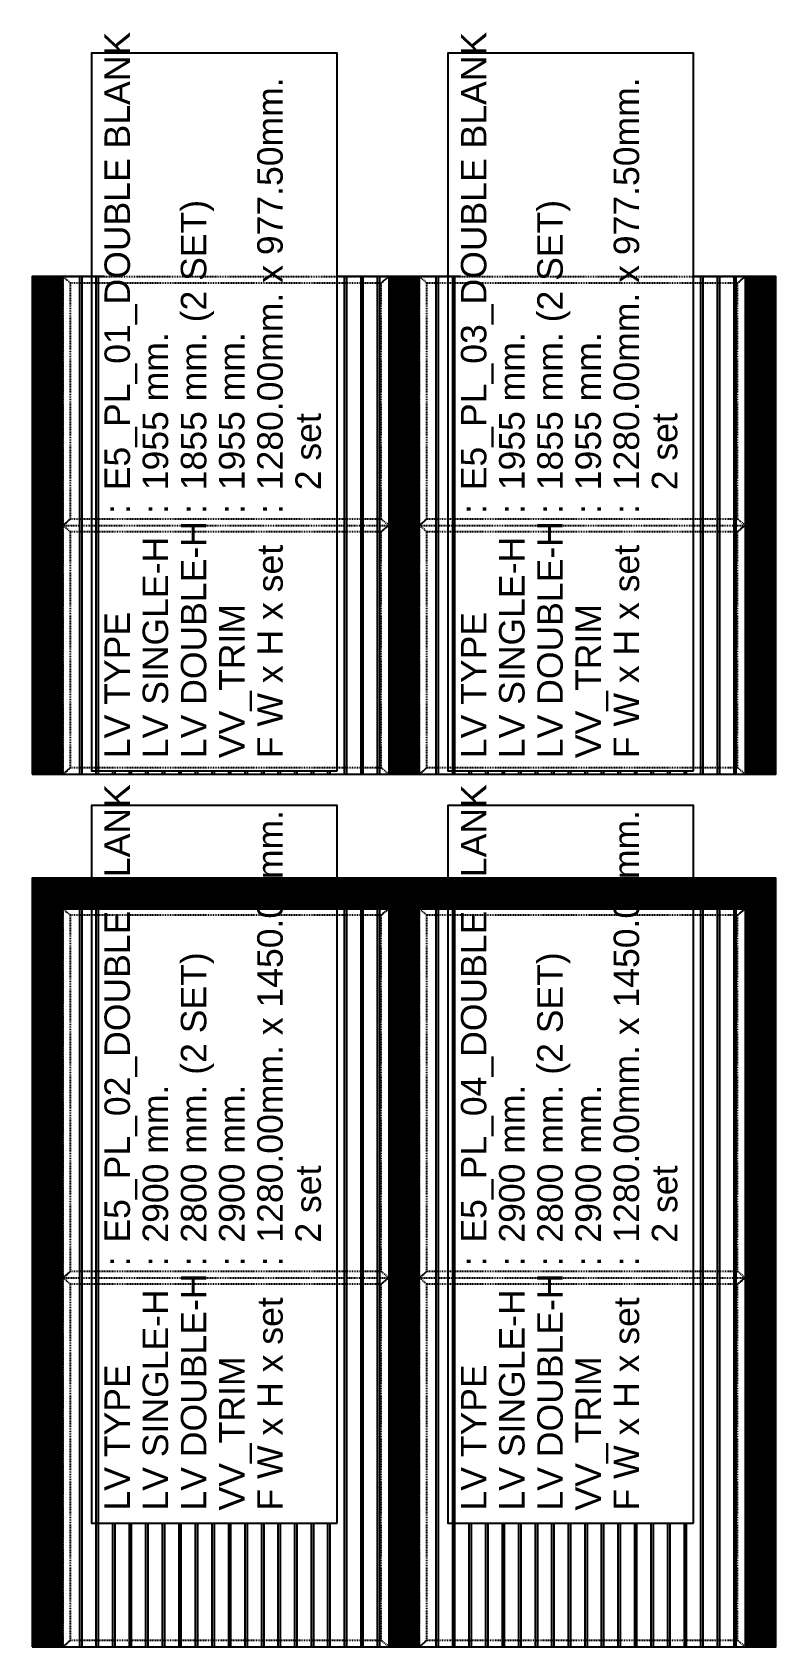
# Model space of a CAD drawing. Header units: millimetres. Extents: x -25371 to 2282244, y -90657 to 147824.
# Drawn here: x 1476206 to 1479126, y -22253 to -15908 of the extents above; entities that cross this region are included whole.
import ezdxf

# ---------------------------------------------------------------- set-up
doc = ezdxf.new("R2010")
doc.units = ezdxf.units.MM
doc.set_wipeout_variables(frame=1)
doc.linetypes.add('TA_HL_001.00000', pattern=[6.5, 3.55, -2.95])
for name, color, linetype in [('000 - ESTIMATE_ASPG_MAIN_COLOR_6', 7, 'Continuous'), ('000 - ESTIMATE_ASPG_TEXT_COLOR_1', 7, 'Continuous'), ('000 - ESTIMATE_ASPG_WIPEOUT_', 7, 'Continuous'), ('000_AREA_ASPG_AREA_HATCH_', 7, 'Continuous'), ('000_AREA_ASPG_AREA_MAIN_COLOR_1', 7, 'Continuous'), ('010 - ASPG_EXTR_MAIN_COLOR_2', 7, 'Continuous'), ('010 - ASPG_EXTR_WIPEOUT_', 7, 'Continuous'), ('010 - ASPG_FRAMING_MAIN_COLOR_1', 7, 'Continuous'), ('010 - ASPG_FRAMING_SUB_COLOR_2', 7, 'Continuous')]:
    doc.layers.add(name, color=color, linetype=linetype)
doc.styles.add('_Arial', font='arial.ttf')

# ---------------------------------------------------------------- blocks, each defined once
blk = doc.blocks.new('*U252')
at = {"color": 7}
blk.add_wipeout([(50, 0), (1350, 0), (1350, 2900), (50, 2900)], dxfattribs=at).dxf.layer = '010 - ASPG_EXTR_WIPEOUT_'
at = {"layer": '010 - ASPG_EXTR_MAIN_COLOR_2', "color": 7}
for points in [[(125, 0), (135.2, 0), (135.2, 2900), (125, 2900)], [(190, 0), (200.2, 0), (200.2, 2900), (190, 2900)], [(255, 0), (265.2, 0), (265.2, 2900), (255, 2900)], [(320, 0), (330.2, 0), (330.2, 2900), (320, 2900)], [(385, 0), (395.2, 0), (395.2, 2900), (385, 2900)], [(450, 0), (460.2, 0), (460.2, 2900), (450, 2900)], [(515, 0), (525.2, 0), (525.2, 2900), (515, 2900)], [(580, 0), (590.2, 0), (590.2, 2900), (580, 2900)], [(645, 0), (655.2, 0), (655.2, 2900), (645, 2900)], [(710, 0), (720.2, 0), (720.2, 2900), (710, 2900)], [(775, 0), (785.2, 0), (785.2, 2900), (775, 2900)], [(840, 0), (850.2, 0), (850.2, 2900), (840, 2900)], [(905, 0), (915.2, 0), (915.2, 2900), (905, 2900)], [(970, 0), (980.2, 0), (980.2, 2900), (970, 2900)], [(1035, 0), (1045.2, 0), (1045.2, 2900), (1035, 2900)], [(1100, 0), (1110.2, 0), (1110.2, 2900), (1100, 2900)], [(1165, 0), (1175.2, 0), (1175.2, 2900), (1165, 2900)], [(1230, 0), (1240.2, 0), (1240.2, 2900), (1230, 2900)], [(1295, 0), (1305.2, 0), (1305.2, 2900), (1295, 2900)]]:
    blk.add_lwpolyline(points, close=True, dxfattribs=at)
at = {"layer": '010 - ASPG_FRAMING_SUB_COLOR_2', "color": 7}
blk.add_lwpolyline([(50, 0), (1350, 0), (1350, 2900), (50, 2900)], close=True, dxfattribs=at)
at = {"color": 7}
for points in [[(-50, 0), (50, 0), (50, 2900), (-50, 2900)], [(1350, 0), (1450, 0), (1450, 2900), (1350, 2900)]]:
    blk.add_wipeout(points, dxfattribs=at).dxf.layer = '010 - ASPG_EXTR_WIPEOUT_'
at = {"layer": '010 - ASPG_EXTR_MAIN_COLOR_2', "color": 7}
for points in [[(1360, 0), (1370.2, 0), (1370.2, 2900), (1360, 2900)], [(1425, 0), (1435.2, 0), (1435.2, 2900), (1425, 2900)]]:
    blk.add_lwpolyline(points, close=True, dxfattribs=at)
at = {"layer": '010 - ASPG_FRAMING_MAIN_COLOR_1', "color": 7}
for points in [[(-50, 0), (-40, 0), (-40, 2900), (-50, 2900)], [(40, 0), (50, 0), (50, 2900), (40, 2900)], [(1350, 0), (1360, 0), (1360, 2900), (1350, 2900)], [(1440, 0), (1450, 0), (1450, 2900), (1440, 2900)]]:
    blk.add_lwpolyline(points, close=True, dxfattribs=at)
at = {"layer": '010 - ASPG_FRAMING_SUB_COLOR_2', "color": 7}
for points in [[(-50, 0), (50, 0), (50, 2900), (-50, 2900)], [(1350, 0), (1450, 0), (1450, 2900), (1350, 2900)]]:
    blk.add_lwpolyline(points, close=True, dxfattribs=at)
blk = doc.blocks.new('*U251')
at = {"color": 7}
blk.add_wipeout([(50, 0), (1350, 0), (1350, 1955), (50, 1955)], dxfattribs=at).dxf.layer = '010 - ASPG_EXTR_WIPEOUT_'
at = {"layer": '010 - ASPG_EXTR_MAIN_COLOR_2', "color": 7}
for points in [[(125, 0), (135.2, 0), (135.2, 1955), (125, 1955)], [(190, 0), (200.2, 0), (200.2, 1955), (190, 1955)], [(255, 0), (265.2, 0), (265.2, 1955), (255, 1955)], [(320, 0), (330.2, 0), (330.2, 1955), (320, 1955)], [(385, 0), (395.2, 0), (395.2, 1955), (385, 1955)], [(450, 0), (460.2, 0), (460.2, 1955), (450, 1955)], [(515, 0), (525.2, 0), (525.2, 1955), (515, 1955)], [(580, 0), (590.2, 0), (590.2, 1955), (580, 1955)], [(645, 0), (655.2, 0), (655.2, 1955), (645, 1955)], [(710, 0), (720.2, 0), (720.2, 1955), (710, 1955)], [(775, 0), (785.2, 0), (785.2, 1955), (775, 1955)], [(840, 0), (850.2, 0), (850.2, 1955), (840, 1955)], [(905, 0), (915.2, 0), (915.2, 1955), (905, 1955)], [(970, 0), (980.2, 0), (980.2, 1955), (970, 1955)], [(1035, 0), (1045.2, 0), (1045.2, 1955), (1035, 1955)], [(1100, 0), (1110.2, 0), (1110.2, 1955), (1100, 1955)], [(1165, 0), (1175.2, 0), (1175.2, 1955), (1165, 1955)], [(1230, 0), (1240.2, 0), (1240.2, 1955), (1230, 1955)], [(1295, 0), (1305.2, 0), (1305.2, 1955), (1295, 1955)]]:
    blk.add_lwpolyline(points, close=True, dxfattribs=at)
at = {"layer": '010 - ASPG_FRAMING_SUB_COLOR_2', "color": 7}
blk.add_lwpolyline([(50, 0), (1350, 0), (1350, 1955), (50, 1955)], close=True, dxfattribs=at)
at = {"color": 7}
for points in [[(-50, 0), (50, 0), (50, 1955), (-50, 1955)], [(1350, 0), (1450, 0), (1450, 1955), (1350, 1955)]]:
    blk.add_wipeout(points, dxfattribs=at).dxf.layer = '010 - ASPG_EXTR_WIPEOUT_'
at = {"layer": '010 - ASPG_EXTR_MAIN_COLOR_2', "color": 7}
for points in [[(1360, 0), (1370.2, 0), (1370.2, 1955), (1360, 1955)], [(1425, 0), (1435.2, 0), (1435.2, 1955), (1425, 1955)]]:
    blk.add_lwpolyline(points, close=True, dxfattribs=at)
at = {"layer": '010 - ASPG_FRAMING_MAIN_COLOR_1', "color": 7}
for points in [[(-50, 0), (-40, 0), (-40, 1955), (-50, 1955)], [(40, 0), (50, 0), (50, 1955), (40, 1955)], [(1350, 0), (1360, 0), (1360, 1955), (1350, 1955)], [(1440, 0), (1450, 0), (1450, 1955), (1440, 1955)]]:
    blk.add_lwpolyline(points, close=True, dxfattribs=at)
at = {"layer": '010 - ASPG_FRAMING_SUB_COLOR_2', "color": 7}
for points in [[(-50, 0), (50, 0), (50, 1955), (-50, 1955)], [(1350, 0), (1450, 0), (1450, 1955), (1350, 1955)]]:
    blk.add_lwpolyline(points, close=True, dxfattribs=at)
blk = doc.blocks.new('*U260')
at = {"layer": '010 - ASPG_FRAMING_MAIN_COLOR_1', "color": 7, "linetype": 'ByBlock'}
for points in [[(0, 0), (0, 1280), (25, 1250), (25, 30), (0, 0)], [(977.5, 1280), (0, 1280), (25, 1250), (952.5, 1250)], [(977.5, 0), (977.5, 1280), (952.5, 1250), (952.5, 30), (977.5, 0)], [(25, 30), (952.5, 30), (977.5, 0), (0, 0), (25, 30)]]:
    blk.add_lwpolyline(points, close=True, dxfattribs=at)
blk = doc.blocks.new('*U254')
at = {"layer": '010 - ASPG_FRAMING_MAIN_COLOR_1', "color": 7, "linetype": 'ByBlock'}
for points in [[(0, 0), (0, 1280), (25, 1250), (25, 30), (0, 0)], [(977.5, 1280), (0, 1280), (25, 1250), (952.5, 1250)], [(977.5, 0), (977.5, 1280), (952.5, 1250), (952.5, 30), (977.5, 0)], [(25, 30), (952.5, 30), (977.5, 0), (0, 0), (25, 30)]]:
    blk.add_lwpolyline(points, close=True, dxfattribs=at)
blk = doc.blocks.new('*U255')
at = {"layer": '010 - ASPG_FRAMING_MAIN_COLOR_1', "color": 7, "linetype": 'ByBlock'}
for points in [[(0, 0), (0, 1280), (25, 1250), (25, 30), (0, 0)], [(1450, 1280), (0, 1280), (25, 1250), (1425, 1250)], [(1450, 0), (1450, 1280), (1425, 1250), (1425, 30), (1450, 0)], [(25, 30), (1425, 30), (1450, 0), (0, 0), (25, 30)]]:
    blk.add_lwpolyline(points, close=True, dxfattribs=at)
blk = doc.blocks.new('*U256')
at = {"layer": '010 - ASPG_FRAMING_MAIN_COLOR_1', "color": 7, "linetype": 'ByBlock'}
for points in [[(0, 0), (0, 1280), (25, 1250), (25, 30), (0, 0)], [(1450, 1280), (0, 1280), (25, 1250), (1425, 1250)], [(1450, 0), (1450, 1280), (1425, 1250), (1425, 30), (1450, 0)], [(25, 30), (1425, 30), (1450, 0), (0, 0), (25, 30)]]:
    blk.add_lwpolyline(points, close=True, dxfattribs=at)
blk = doc.blocks.new('*U257')
at = {"layer": '010 - ASPG_FRAMING_MAIN_COLOR_1', "color": 7, "linetype": 'ByBlock'}
for points in [[(0, 0), (0, 1280), (25, 1250), (25, 30), (0, 0)], [(1450, 1280), (0, 1280), (25, 1250), (1425, 1250)], [(1450, 0), (1450, 1280), (1425, 1250), (1425, 30), (1450, 0)], [(25, 30), (1425, 30), (1450, 0), (0, 0), (25, 30)]]:
    blk.add_lwpolyline(points, close=True, dxfattribs=at)
blk = doc.blocks.new('*U258')
at = {"layer": '010 - ASPG_FRAMING_MAIN_COLOR_1', "color": 7, "linetype": 'ByBlock'}
for points in [[(0, 0), (0, 1280), (25, 1250), (25, 30), (0, 0)], [(1450, 1280), (0, 1280), (25, 1250), (1425, 1250)], [(1450, 0), (1450, 1280), (1425, 1250), (1425, 30), (1450, 0)], [(25, 30), (1425, 30), (1450, 0), (0, 0), (25, 30)]]:
    blk.add_lwpolyline(points, close=True, dxfattribs=at)
blk = doc.blocks.new('*U259')
at = {"layer": '010 - ASPG_FRAMING_MAIN_COLOR_1', "color": 7, "linetype": 'ByBlock'}
for points in [[(0, 0), (0, 1280), (25, 1250), (25, 30), (0, 0)], [(977.5, 1280), (0, 1280), (25, 1250), (952.5, 1250)], [(977.5, 0), (977.5, 1280), (952.5, 1250), (952.5, 30), (977.5, 0)], [(25, 30), (952.5, 30), (977.5, 0), (0, 0), (25, 30)]]:
    blk.add_lwpolyline(points, close=True, dxfattribs=at)
blk = doc.blocks.new('*U253')
at = {"layer": '010 - ASPG_FRAMING_MAIN_COLOR_1', "color": 7, "linetype": 'ByBlock'}
for points in [[(0, 0), (0, 1280), (25, 1250), (25, 30), (0, 0)], [(977.5, 1280), (0, 1280), (25, 1250), (952.5, 1250)], [(977.5, 0), (977.5, 1280), (952.5, 1250), (952.5, 30), (977.5, 0)], [(25, 30), (952.5, 30), (977.5, 0), (0, 0), (25, 30)]]:
    blk.add_lwpolyline(points, close=True, dxfattribs=at)
blk = doc.blocks.new('A$Cd3cf6656')
at = {"color": 7}
blk.add_wipeout([(-964.7, -457.4), (1855.6, -457.4), (1855.6, 457.4), (-964.7, 457.4)], dxfattribs=at).dxf.layer = '000 - ESTIMATE_ASPG_WIPEOUT_'
at = {"layer": '000 - ESTIMATE_ASPG_MAIN_COLOR_6', "color": 7}
blk.add_lwpolyline([(-964.7, -457.4), (1855.6, -457.4), (1855.6, 507.4), (-964.7, 507.4)], close=True, dxfattribs=at)
at = {"layer": '000 - ESTIMATE_ASPG_TEXT_COLOR_1', "color": 7, "style": '_Arial'}
for s, p in [('LV TYPE', (-914.7, 356.5)), (':', (45, 356.5)), ('LV SINGLE-H', (-914.7, 206.5)), (':', (45, 206.5)), ('LV DOUBLE-H', (-914.7, 56.5)), (':', (45, 56.5)), ('VV_TRIM', (-914.7, -93.5)), (':', (45, -93.5)), ('F W x H x set', (-914.7, -243.5)), (':', (45, -243.5))]:
    blk.add_text(s, height=100, dxfattribs=at).set_placement(p)
for tag, p in [('LV_TYPE_VAL', (138.1, 356.5)), ('LV_SIN-H_VAL', (138.1, 206.5)), ('LV_DOU-H_VAL', (138.1, 56.5)), ('V-TRIM_VAL', (138.1, -93.5)), ('FRAME_VAL', (138.1, -243.5)), ('FRAME_SET', (138.1, -393.5))]:
    blk.add_attdef(tag, p, '', height=100, dxfattribs=at)
blk = doc.blocks.new('*U290')
at = {"layer": '000_AREA_ASPG_AREA_HATCH_', "transparency": 33554539}
h = blk.add_hatch(dxfattribs=at)
h.set_pattern_fill('ANSI31')
h.set_pattern_definition([(45, (-24.4354, 2874.1105), (-2.245064, 2.245064), [])])
h.paths.add_polyline_path([(-60, 0), (60, 0), (60, 2900), (-60, 2900)])
at = {"layer": '000_AREA_ASPG_AREA_MAIN_COLOR_1', "color": 7}
blk.add_lwpolyline([(-60, 0), (60, 0), (60, 2900), (-60, 2900)], close=True, dxfattribs=at)
blk = doc.blocks.new('*U288')
at = {"layer": '000_AREA_ASPG_AREA_HATCH_', "transparency": 33554539}
h = blk.add_hatch(dxfattribs=at)
h.set_pattern_fill('ANSI31')
h.set_pattern_definition([(45, (-24.4354, 1929.1105), (-2.245064, 2.245064), [])])
h.paths.add_polyline_path([(-60, 0), (60, 0), (60, 1955), (-60, 1955)])
at = {"layer": '000_AREA_ASPG_AREA_MAIN_COLOR_1', "color": 7}
blk.add_lwpolyline([(-60, 0), (60, 0), (60, 1955), (-60, 1955)], close=True, dxfattribs=at)
blk = doc.blocks.new('*U291')
at = {"layer": '000_AREA_ASPG_AREA_HATCH_', "transparency": 33554539}
h = blk.add_hatch(dxfattribs=at)
h.set_pattern_fill('ANSI31')
h.set_pattern_definition([(45, (-24.4354, 2894.1105), (-2.245064, 2.245064), [])])
h.paths.add_polyline_path([(-60, 0), (60, 0), (60, 2920), (-60, 2920)])
at = {"layer": '000_AREA_ASPG_AREA_MAIN_COLOR_1', "color": 7}
blk.add_lwpolyline([(-60, 0), (60, 0), (60, 2920), (-60, 2920)], close=True, dxfattribs=at)

msp = doc.modelspace()

# ---------------------------------------------------------------- block references
at = {"color": 7}
for name, p in [('*U251', (1476265.787, -18823.096)), ('*U252', (1476265.787, -22252.543))]:
    msp.add_blockref(name, p, dxfattribs=at)

# ---------------------------------------------------------------- next in the draw order: block references
at = {"color": 7, "rotation": 90}
for p, values in [((1476945.787, -17845.596), {'LV_TYPE_VAL': 'E5_PL_01_DOUBLE BLANK', 'LV_SIN-H_VAL': '1955 mm. ', 'LV_DOU-H_VAL': '1855 mm. (2 SET)', 'V-TRIM_VAL': '1955 mm.', 'FRAME_VAL': '1280.00mm. x 977.50mm.', 'FRAME_SET': '2 set'}), ((1476945.787, -20802.543), {'LV_TYPE_VAL': 'E5_PL_02_DOUBLE BLANK', 'LV_SIN-H_VAL': '2900 mm. ', 'LV_DOU-H_VAL': '2800 mm. (2 SET)', 'V-TRIM_VAL': '2900 mm.', 'FRAME_VAL': '1280.00mm. x 1450.00mm.', 'FRAME_SET': '2 set'})]:
    msp.add_blockref('A$Cd3cf6656', p, dxfattribs=at).add_auto_attribs(values)
at = {"color": 7}
for name, p in [('*U288', (1476265.787, -18823.096)), ('*U251', (1477665.787, -18823.096)), ('*U290', (1476265.787, -22252.543)), ('*U252', (1477665.787, -22252.543))]:
    msp.add_blockref(name, p, dxfattribs=at)

# ---------------------------------------------------------------- next in the draw order: block references
at = {"color": 7, "rotation": 90}
for p, values in [((1478345.787, -17845.596), {'LV_TYPE_VAL': 'E5_PL_03_DOUBLE BLANK', 'LV_SIN-H_VAL': '1955 mm. ', 'LV_DOU-H_VAL': '1855 mm. (2 SET)', 'V-TRIM_VAL': '1955 mm.', 'FRAME_VAL': '1280.00mm. x 977.50mm.', 'FRAME_SET': '2 set'}), ((1478345.787, -20802.543), {'LV_TYPE_VAL': 'E5_PL_04_DOUBLE BLANK', 'LV_SIN-H_VAL': '2900 mm. ', 'LV_DOU-H_VAL': '2800 mm. (2 SET)', 'V-TRIM_VAL': '2900 mm.', 'FRAME_VAL': '1280.00mm. x 1450.00mm.', 'FRAME_SET': '2 set'})]:
    msp.add_blockref('A$Cd3cf6656', p, dxfattribs=at).add_auto_attribs(values)
at = {"color": 7, "linetype": 'TA_HL_001.00000', "xscale": -1, "rotation": 270}
for name, p in [('*U253', (1476325.787, -17845.596)), ('*U260', (1476325.787, -18823.096)), ('*U257', (1476325.787, -20802.543)), ('*U255', (1476325.787, -22252.543))]:
    msp.add_blockref(name, p, dxfattribs=at)
at = {"color": 7}
for name, p in [('*U288', (1477665.787, -18823.096)), ('*U288', (1479065.787, -18823.096)), ('*U290', (1477665.787, -22252.543)), ('*U290', (1479065.787, -22252.543))]:
    msp.add_blockref(name, p, dxfattribs=at)

# ---------------------------------------------------------------- next in the draw order: block references
at = {"color": 7, "linetype": 'TA_HL_001.00000', "xscale": -1, "rotation": 270}
for name, p in [('*U259', (1477725.787, -17845.596)), ('*U254', (1477725.787, -18823.096)), ('*U258', (1477725.787, -20802.543)), ('*U256', (1477725.787, -22252.543))]:
    msp.add_blockref(name, p, dxfattribs=at)
at = {"color": 7, "rotation": 90}
msp.add_blockref('*U291', (1479125.787, -19292.543), dxfattribs=at)

doc.saveas('drawing.dxf')
